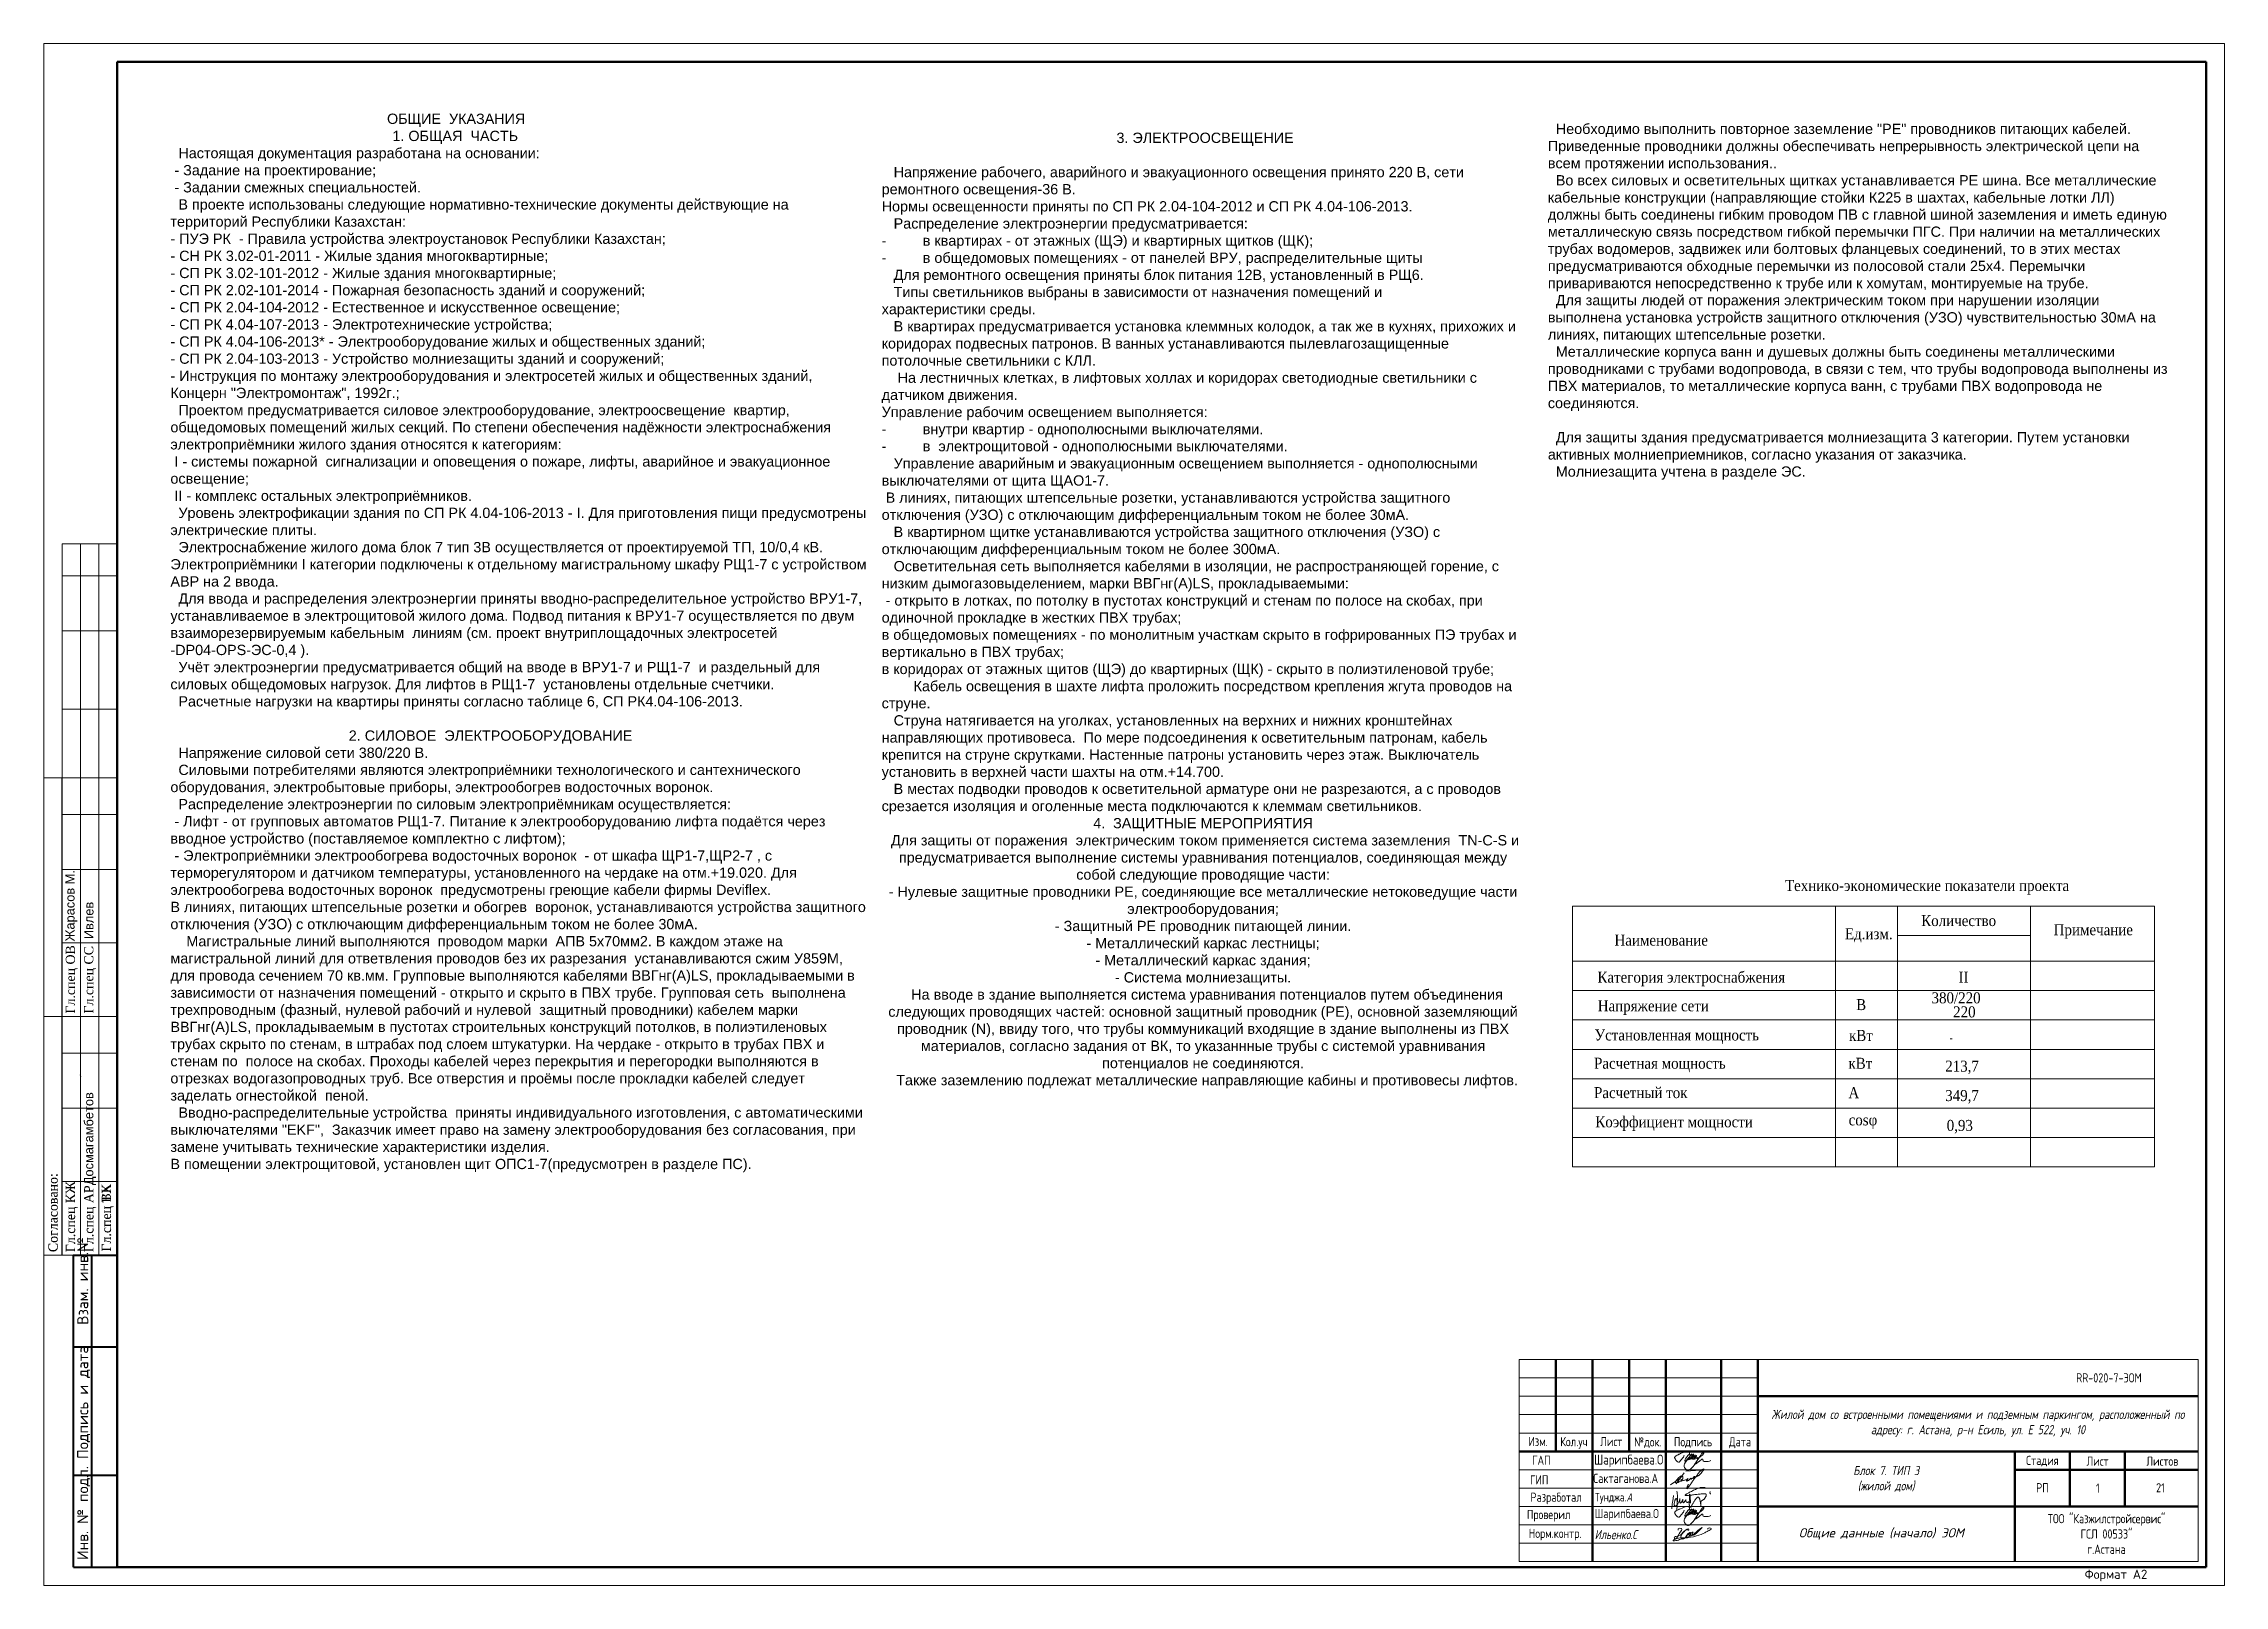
# Model space of a CAD drawing. Header units: millimetres. Extents: x 238368 to 12576735, y -3287118 to 3545602.
# Drawn here: x 5163212 to 5222617, y -2015119 to -1973119 of the extents above; entities that cross this region are included whole.
import ezdxf

# ---------------------------------------------------------------- set-up
doc = ezdxf.new("R2010")
doc.units = ezdxf.units.MM
doc.layers.get('0').update_dxf_attribs({"lineweight": 13})
for name, color, linetype, lineweight in [('___Подписи', 5, 'Continuous', 18), ('A-SHEET-n', 26, 'Continuous', 50), ('A-TABLE_2', 26, 'Continuous', 15), ('AR_Shtamp', 250, 'Continuous', 30), ('Frame', 7, 'Continuous', 30), ('Подпись', 162, 'Continuous', 15), ('Штамп', 7, 'Continuous', 50), ('Штамп77', 7, 'Continuous', 35), ('ЭЛ текст', 7, 'Continuous', 20)]:
    doc.layers.add(name, color=color, linetype=linetype, lineweight=lineweight)
doc.layers.add('A_SHTAMP', color=7, linetype='Continuous')
doc.layers.add('ТП', color=7, linetype='Continuous')
doc.layers.add('G-IMPT', color=1, linetype='Continuous', lineweight=25, true_color=0xff0000)
doc.styles.add('Arial', font='arial.ttf')
doc.styles.add('GOST', font='isocpeur.ttf')
doc.styles.add('Simplex 250', font='times.ttf', dxfattribs={"height": 250})
doc.styles.get("Standard").update_dxf_attribs({"font": 'isocpeur.ttf', "width": 0.8})
doc.styles.add('TNRC', font='times.ttf')
doc.styles.add('Стиль ВК', font='isocpeui.ttf', dxfattribs={"height": 250})

msp = doc.modelspace()

# ---------------------------------------------------------------- texts
at = {"lineweight": 15, "style": 'TNRC', "width": 0.9}
for s, p in [('Технико-экономические показатели проекта', (5210647, -1996203)), ('Количество', (5214359, -1997158)), ('Примечание', (5217967, -1997407)), ('Наименование', (5206002, -1997691)), ('Ед.изм.', (5212281, -1997517)), ('Категория электроснабжения', (5205539, -1998700)), ('380/220', (5214640, -1999263)), ('II', (5215377, -1998700)), ('Напряжение сети ', (5205547, -1999480)), ('В', (5212586, -1999448)), ('220', (5215228, -1999646)), ('Установленная мощность ', (5205460, -2000275)), ('кВт', (5212392, -2000287)), ('Расчетная мощность', (5205446, -2001044)), ('кВт', (5212376, -2001046)), ('213,7', (5215012, -2001124)), ('Расчетный ток', (5205446, -2001845)), ('А', (5212376, -2001847)), ('349,7', (5215012, -2001925)), ('Коэффициент мощности', (5205481, -2002640)), ('cosφ  ', (5212381, -2002587)), ('0,93', (5215053, -2002739))]:
    msp.add_text(s, height=300, dxfattribs=at).set_placement(p)
at = {"color": 0, "linetype": 'ByBlock', "style": 'Arial', "width": 0.75}
msp.add_text('-', height=250, dxfattribs=at).set_placement((5215130, -2000330))
at = {"linetype": 'Continuous', "style": 'GOST'}
msp.add_text('Инв. № подл. Подпись и дата   Взам. инв.№', height=300, rotation=90, dxfattribs=at).set_placement((5164427, -2014426))
at = {"lineweight": 15, "char_height": 280, "attachment_point": 1, "style": 'TNRC'}
for s, insert, width in [('\\pxi21.074;{\\fArial|b0|i0|c204|p34;ОБЩИЕ  УКАЗАНИЯ\\P\\pi21.212; \\fArial|b0|i0|c0|p34;1. \\fArial|b0|i0|c204|p34;ОБЩАЯ  ЧАСТЬ\\P\\pi0;  Настоящая документация разработана на основании\\fArial|b0|i0|c0|p34;:\\P - \\fArial|b0|i0|c204|p34;Задание на проектирование\\fArial|b0|i0|c0|p34;;\\P - \\fArial|b0|i0|c204|p34;Задании смежных специальностей\\fArial|b0|i0|c0|p34;.\\P  \\fArial|b0|i0|c204|p34;В проекте использованы следующие нормативно\\fArial|b0|i0|c0|p34;-\\fArial|b0|i0|c204|p34;технические документы действующие на территорий Республики Казахстан\\fArial|b0|i0|c0|p34;:\\P- \\fArial|b0|i0|c204|p34;ПУЭ РК  \\fArial|b0|i0|c0|p34;- \\fArial|b0|i0|c204|p34;Правила устройства электроустановок Республики Казахстан\\fArial|b0|i0|c0|p34;;\\P- \\fArial|b0|i0|c204|p34;СН РК \\fArial|b0|i0|c0|p34;3.02-01-2011 - \\fArial|b0|i0|c204|p34;Жилые здания многоквартирные\\fArial|b0|i0|c0|p34;;\\P- \\fArial|b0|i0|c204|p34;СП РК \\fArial|b0|i0|c0|p34;3.02-101-2012 - \\fArial|b0|i0|c204|p34;Жилые здания многоквартирные\\fArial|b0|i0|c0|p34;;\\P- \\fArial|b0|i0|c204|p34;СП РК \\fArial|b0|i0|c0|p34;2.02-101-2014 - \\fArial|b0|i0|c204|p34;Пожарная безопасность зданий и сооружений\\fArial|b0|i0|c0|p34;;\\P- \\fArial|b0|i0|c204|p34;СП РК \\fArial|b0|i0|c0|p34;2.04-104-2012 - \\fArial|b0|i0|c204|p34;Естественное и искусственное освещение\\fArial|b0|i0|c0|p34;;\\P- \\fArial|b0|i0|c204|p34;СП РК \\fArial|b0|i0|c0|p34;4.04-107-2013 - \\fArial|b0|i0|c204|p34;Электротехнические устройства\\fArial|b0|i0|c0|p34;;\\P- \\fArial|b0|i0|c204|p34;СП РК \\fArial|b0|i0|c0|p34;4.04-106-2013* - \\fArial|b0|i0|c204|p34;Электрооборудование жилых и общественных зданий\\fArial|b0|i0|c0|p34;;\\P- \\fArial|b0|i0|c204|p34;СП РК \\fArial|b0|i0|c0|p34;2.04-103-2013 - \\fArial|b0|i0|c204|p34;Устройство молниезащиты зданий и сооружений\\fArial|b0|i0|c0|p34;;\\P- \\fArial|b0|i0|c204|p34;Инструкция по монтажу электрооборудования и электросетей жилых и общественных зданий\\fArial|b0|i0|c0|p34;, \\fArial|b0|i0|c204|p34;Концерн \\fArial|b0|i0|c0|p34;"\\fArial|b0|i0|c204|p34;Электромонтаж\\fArial|b0|i0|c0|p34;", 1992\\fArial|b0|i0|c204|p34;г\\fArial|b0|i0|c0|p34;.;\\P  \\fArial|b0|i0|c204|p34;Проектом предусматривается силовое электрооборудование\\fArial|b0|i0|c0|p34;, \\fArial|b0|i0|c204|p34;электроосвещение  квартир\\fArial|b0|i0|c0|p34;, \\fArial|b0|i0|c204|p34;общедомовых помещений жилых секций\\fArial|b0|i0|c0|p34;. \\fArial|b0|i0|c204|p34;По степени обеспечения надёжности электроснабжения электроприёмники жилого здания относятся к категориям\\fArial|b0|i0|c0|p34;:\\P I - \\fArial|b0|i0|c204|p34;системы пожарной  сигнализации и оповещения о пожаре\\fArial|b0|i0|c0|p34;, \\fArial|b0|i0|c204|p34;лифты\\fArial|b0|i0|c0|p34;, \\fArial|b0|i0|c204|p34;аварийное и эвакуационное освещение\\fArial|b0|i0|c0|p34;;\\P II - \\fArial|b0|i0|c204|p34;комплекс остальных электроприёмников\\fArial|b0|i0|c0|p34;.\\fArial|b0|i0|c204|p34;\\P  Уровень электрофикации здания по СП РК 4.04-106-2013 - I. Для приготовления пищи предусмотрены электрические плиты.\\fArial|b0|i0|c0|p34;\\P  \\fArial|b0|i0|c204|p34;Электроснабжение жилого дома блок 7 тип 3В осуществляется от проектируемой ТП\\fArial|b0|i0|c0|p34;, 10/0,4 \\fArial|b0|i0|c204|p34;кВ\\fArial|b0|i0|c0|p34;.  \\fArial|b0|i0|c204|p34;Электроприёмники \\fArial|b0|i0|c0|p34;I \\fArial|b0|i0|c204|p34;категории подключены к отдельному магистральному шкафу РЩ1-7 с устройством АВР на \\fArial|b0|i0|c0|p34;2 \\fArial|b0|i0|c204|p34;ввода\\fArial|b0|i0|c0|p34;.\\P  \\fArial|b0|i0|c204|p34;Для ввода и распределения электроэнергии приняты вводно\\fArial|b0|i0|c0|p34;-\\fArial|b0|i0|c204|p34;распределительное устройство ВРУ1-7\\fArial|b0|i0|c0|p34;, \\fArial|b0|i0|c204|p34;устанавливаемое в электрощитовой жилого дома\\fArial|b0|i0|c0|p34;. \\fArial|b0|i0|c204|p34;Подвод питания к ВРУ1-7\\fArial|b0|i0|c0|p34; \\fArial|b0|i0|c204|p34;осуществляется по двум взаиморезервируемым кабельным  линиям\\fArial|b0|i0|c0|p34; (\\fArial|b0|i0|c204|p34;см\\fArial|b0|i0|c0|p34;. \\fArial|b0|i0|c204|p34;проект внутриплощадочных электросетей -DP04-OPS-ЭС-0,4 \\fArial|b0|i0|c0|p34;).\\L\\C2;\\P\\l\\C256;  \\fArial|b0|i0|c204|p34;Учёт электроэнергии предусматривается общий на вводе в ВРУ1-7 и РЩ1-7  и раздельный для силовых общедомовых нагрузок\\fArial|b0|i0|c0|p34;. \\fArial|b0|i0|c204|p34;Для лифтов в РЩ1-7\\fArial|b0|i0|c0|p34; \\fArial|b0|i0|c204|p34; установлены отдельные счетчики\\fArial|b0|i0|c0|p34;. \\P  \\fArial|b0|i0|c204|p34;Расчетные нагрузки на квартиры приняты согласно таблице \\fArial|b0|i0|c0|p34;6, \\fArial|b0|i0|c204|p34;СП РК\\fArial|b0|i0|c0|p34;4.04-106-2013. \\P\\P\\pi16.962; 2. \\fArial|b0|i0|c204|p34;СИЛОВОЕ  ЭЛЕКТРООБОРУДОВАНИЕ\\P\\pi0;  Напряжение силовой сети \\fArial|b0|i0|c0|p34;380/220 \\fArial|b0|i0|c204|p34;В\\fArial|b0|i0|c0|p34;.\\P  \\fArial|b0|i0|c204|p34;Силовыми потребителями являются электроприёмники технологического и сантехнического оборудования\\fArial|b0|i0|c0|p34;, \\fArial|b0|i0|c204|p34;электробытовые приборы\\fArial|b0|i0|c0|p34;, \\fArial|b0|i0|c204|p34;электрообогрев водосточных воронок\\fArial|b0|i0|c0|p34;.\\P  \\fArial|b0|i0|c204|p34;Распределение электроэнергии по силовым электроприёмникам осуществляется\\fArial|b0|i0|c0|p34;:\\P - \\fArial|b0|i0|c204|p34;Лифт \\fArial|b0|i0|c0|p34;- \\fArial|b0|i0|c204|p34;от групповых автоматов РЩ1-7\\fArial|b0|i0|c0|p34;. \\fArial|b0|i0|c204|p34;Питание к электрооборудованию лифта подаётся через вводное устройство \\fArial|b0|i0|c0|p34;(\\fArial|b0|i0|c204|p34;поставляемое комплектно с лифтом\\fArial|b0|i0|c0|p34;);\\P - \\fArial|b0|i0|c204|p34;Электроприёмники электрообогрева водосточных воронок  \\fArial|b0|i0|c0|p34;- \\fArial|b0|i0|c204|p34;от шкафа ЩР1-7,ЩР2-7 , с терморегулятором и датчиком температуры\\fArial|b0|i0|c0|p34;, \\fArial|b0|i0|c204|p34;установленного на чердаке на отм\\fArial|b0|i0|c0|p34;.+\\fArial|b0|i0|c204|p34;19\\fArial|b0|i0|c0|p34;.0\\fArial|b0|i0|c204|p34;2\\fArial|b0|i0|c0|p34;0. \\fArial|b0|i0|c204|p34;Для электрообогрева водосточных воронок  предусмотрены греющие кабели фирмы \\fArial|b0|i0|c0|p34;Deviflex.\\P\\fArial|b0|i0|c204|p34;В линиях\\fArial|b0|i0|c0|p34;, \\fArial|b0|i0|c204|p34;питающих штепсельные розетки и обогрев  воронок\\fArial|b0|i0|c0|p34;, \\fArial|b0|i0|c204|p34;устанавливаются устройства защитного отключения \\fArial|b0|i0|c0|p34;(\\fArial|b0|i0|c204|p34;УЗО\\fArial|b0|i0|c0|p34;) \\fArial|b0|i0|c204|p34;с отключающим дифференциальным током не более \\fArial|b0|i0|c0|p34;30\\fArial|b0|i0|c204|p34;мА\\fArial|b0|i0|c0|p34;. \\P    \\fArial|b0|i0|c204|p34;Магистральные линий выполняются  проводом марки  АПВ 5х70мм2. В каждом этаже на магистральной линий для ответвления проводов без их разрезания  устанавливаются сжим У859М, для провода сечением 70 кв.мм. Групповые выполняются кабелями ВВГнг\\fArial|b0|i0|c0|p34;(\\fArial|b0|i0|c204|p34;А\\fArial|b0|i0|c0|p34;)LS, \\fArial|b0|i0|c204|p34;прокладываемыми в зависимости от назначения помещений \\fArial|b0|i0|c0|p34;- \\fArial|b0|i0|c204|p34;открыто и скрыто в ПВХ трубе\\fArial|b0|i0|c0|p34;. \\fArial|b0|i0|c204|p34;Групповая сеть  выполнена трехпроводным \\fArial|b0|i0|c0|p34;(\\fArial|b0|i0|c204|p34;фазный\\fArial|b0|i0|c0|p34;, \\fArial|b0|i0|c204|p34;нулевой рабочий и нулевой  защитный проводники\\fArial|b0|i0|c0|p34;) \\fArial|b0|i0|c204|p34;кабелем марки ВВГнг\\fArial|b0|i0|c0|p34;(\\fArial|b0|i0|c204|p34;А\\fArial|b0|i0|c0|p34;)LS, \\fArial|b0|i0|c204|p34;прокладываемым в пустотах строительных конструкций потолков,\\fArial|b1|i0|c204|p34;\\C1; \\fArial|b0|i0|c204|p34;\\C256;в полиэтиленовых трубах скрыто по стенам\\fArial|b0|i0|c0|p34;, \\fArial|b0|i0|c204|p34;в штрабах под слоем штукатурки\\fArial|b0|i0|c0|p34;. \\fArial|b0|i0|c204|p34;На чердаке \\fArial|b0|i0|c0|p34;- \\fArial|b0|i0|c204|p34;открыто в трубах ПВХ и стенам по  полосе на скобах\\fArial|b0|i0|c0|p34;. \\fArial|b0|i0|c204|p34;Проходы кабелей через перекрытия и перегородки выполняются в отрезках водогазопроводных труб\\fArial|b0|i0|c0|p34;. \\fArial|b0|i0|c204|p34;Все отверстия и проёмы после прокладки кабелей следует заделать огнестойкой  пеной\\fArial|b0|i0|c0|p34;. \\P  \\fArial|b0|i0|c204|p34;Вводно\\fArial|b0|i0|c0|p34;-\\fArial|b0|i0|c204|p34;распределительные устройства  приняты индивидуального изготовления, с автоматическими выключателями \\fArial|b0|i0|c0|p34;"EKF", \\fArial|b0|i0|c204|p34; Заказчик имеет право на замену электрооборудования без согласования, при замене учитывать технические характеристики изделия\\fArial|b0|i0|c0|p34;.\\fArial|b0|i0|c204|p34; \\PВ помещении электрощитовой, установлен щит ОПС1-7(предусмотрен в разделе ПС).\\fArial|b0|i0|c0|p34;\\P\\fISOCPEUR|b0|i0|c204|p34;\\H1.2x;\\P \\P     \\P }', (5166666, -1975026), 18981.64), ('\\pxqc;{\\fArial|b0|i0|c0|p34; 3. \\fArial|b0|i0|c204|p34;ЭЛЕКТРООСВЕЩЕНИЕ \\P\\pq*;       \\P   Напряжение рабочего\\fArial|b0|i0|c0|p34;, \\fArial|b0|i0|c204|p34;аварийного и эвакуационного освещения принято \\fArial|b0|i0|c0|p34;220 \\fArial|b0|i0|c204|p34;В\\fArial|b0|i0|c0|p34;, \\fArial|b0|i0|c204|p34;сети ремонтного освещения\\fArial|b0|i0|c0|p34;-36 \\fArial|b0|i0|c204|p34;В\\fArial|b0|i0|c0|p34;.\\P\\fArial|b0|i0|c204|p34;Нормы освещенности приняты по СП РК \\fArial|b0|i0|c0|p34;2.04-104-2012 \\fArial|b0|i0|c204|p34;и СП РК \\fArial|b0|i0|c0|p34;4.04-106-2013.\\P   \\fArial|b0|i0|c204|p34;Распределение электроэнергии предусматривается\\fArial|b0|i0|c0|p34;:       \\P-^I\\fArial|b0|i0|c204|p34;в квартирах \\fArial|b0|i0|c0|p34;- \\fArial|b0|i0|c204|p34;от этажных \\fArial|b0|i0|c0|p34;(\\fArial|b0|i0|c204|p34;ЩЭ\\fArial|b0|i0|c0|p34;) \\fArial|b0|i0|c204|p34;и квартирных щитков \\fArial|b0|i0|c0|p34;(\\fArial|b0|i0|c204|p34;ЩК\\fArial|b0|i0|c0|p34;);        \\P-^I\\fArial|b0|i0|c204|p34;в общедомовых помещениях \\fArial|b0|i0|c0|p34;- \\fArial|b0|i0|c204|p34;от панелей ВРУ, распределительные щиты\\fArial|b0|i0|c0|p34;       \\P   \\fArial|b0|i0|c204|p34;Для ремонтного освещения приняты блок питания 12В, установленный в РЩ6\\fArial|b0|i0|c0|p34;.\\P   \\fArial|b0|i0|c204|p34;Типы светильников выбраны в зависимости от назначения помещений и \\Pхарактеристики среды\\fArial|b0|i0|c0|p34;. \\P   \\fArial|b0|i0|c204|p34;В квартирах предусматривается установка клеммных колодок\\fArial|b0|i0|c0|p34;, \\fArial|b0|i0|c204|p34;а так же в кухнях\\fArial|b0|i0|c0|p34;, \\fArial|b0|i0|c204|p34;прихожих и коридорах подвесных патронов\\fArial|b0|i0|c0|p34;. \\fArial|b0|i0|c204|p34;В ванных устанавливаются пылевлагозащищенные потолочные светильники с КЛЛ\\fArial|b0|i0|c0|p34;. \\P    \\fArial|b0|i0|c204|p34;На лестничных клетках\\fArial|b0|i0|c0|p34;, \\fArial|b0|i0|c204|p34;в лифтовых холлах и коридорах светодиодные светильники\\fArial|b0|i0|c0|p34; \\fArial|b0|i0|c204|p34;с датчиком движения\\fArial|b0|i0|c0|p34;. \\P\\fArial|b0|i0|c204|p34;Управление рабочим освещением выполняется\\fArial|b0|i0|c0|p34;:    \\P-^I\\fArial|b0|i0|c204|p34;внутри квартир \\fArial|b0|i0|c0|p34;- \\fArial|b0|i0|c204|p34;однополюсными выключателями\\fArial|b0|i0|c0|p34;.    \\P-^I\\fArial|b0|i0|c204|p34;в \\fArial|b0|i0|c0|p34; \\fArial|b0|i0|c204|p34;электрощитовой \\fArial|b0|i0|c0|p34;- \\fArial|b0|i0|c204|p34;однополюсными выключателями\\fArial|b0|i0|c0|p34;. \\P   \\fArial|b0|i0|c204|p34;Управление аварийным и эвакуационным освещением выполняется \\fArial|b0|i0|c0|p34;-\\fArial|b0|i0|c204|p34; однополюсными выключателями от щита ЩАО1-7\\fArial|b0|i0|c0|p34;.\\P \\fArial|b0|i0|c204|p34;В линиях\\fArial|b0|i0|c0|p34;, \\fArial|b0|i0|c204|p34;питающих штепсельные розетки\\fArial|b0|i0|c0|p34;, \\fArial|b0|i0|c204|p34;устанавливаются устройства защитного отключения \\fArial|b0|i0|c0|p34;(\\fArial|b0|i0|c204|p34;УЗО\\fArial|b0|i0|c0|p34;) \\fArial|b0|i0|c204|p34;с отключающим дифференциальным током не более \\fArial|b0|i0|c0|p34;30\\fArial|b0|i0|c204|p34;мА\\fArial|b0|i0|c0|p34;.        \\P   \\fArial|b0|i0|c204|p34;В квартирном щитке устанавливаются устройства защитного отключения \\fArial|b0|i0|c0|p34;(\\fArial|b0|i0|c204|p34;УЗО\\fArial|b0|i0|c0|p34;) \\fArial|b0|i0|c204|p34;с отключающим дифференциальным током не более \\fArial|b0|i0|c0|p34;300\\fArial|b0|i0|c204|p34;мА\\fArial|b0|i0|c0|p34;.\\P   \\fArial|b0|i0|c204|p34;Осветительная сеть выполняется кабелями в изоляции\\fArial|b0|i0|c0|p34;, \\fArial|b0|i0|c204|p34;не распространяющей горение\\fArial|b0|i0|c0|p34;, c \\fArial|b0|i0|c204|p34;низким дымогазовыделением\\fArial|b0|i0|c0|p34;, \\fArial|b0|i0|c204|p34;марки ВВГнг(А)LS\\fArial|b0|i0|c0|p34;, \\fArial|b0|i0|c204|p34;прокладываемыми\\fArial|b0|i0|c0|p34;:        \\P\\fArial|b0|i0|c204|p34; \\fArial|b0|i0|c0|p34;- \\fArial|b0|i0|c204|p34;открыто в лотках\\fArial|b0|i0|c0|p34;, \\fArial|b0|i0|c204|p34;по потолку в пустотах конструкций и стенам по полосе на скобах\\fArial|b0|i0|c0|p34;, \\fArial|b0|i0|c204|p34;при одиночной прокладке в жестких ПВХ трубах\\fArial|b0|i0|c0|p34;;       \\P\\fArial|b0|i0|c204|p34;в общедомовых помещениях \\fArial|b0|i0|c0|p34;- \\fArial|b0|i0|c204|p34;по монолитным участкам скрыто в гофрированных ПЭ трубах и вертикально в ПВХ трубах\\fArial|b0|i0|c0|p34;;        \\P\\fArial|b0|i0|c204|p34;в коридорах от этажных щитов \\fArial|b0|i0|c0|p34;(\\fArial|b0|i0|c204|p34;ЩЭ\\fArial|b0|i0|c0|p34;) \\fArial|b0|i0|c204|p34;до квартирных \\fArial|b0|i0|c0|p34;(\\fArial|b0|i0|c204|p34;ЩК\\fArial|b0|i0|c0|p34;) - \\fArial|b0|i0|c204|p34;скрыто в полиэтиленовой трубе\\fArial|b0|i0|c0|p34;;\\P       \\fArial|b0|i0|c204|p34; Кабель освещения в шахте лифта проложить посредством крепления жгута проводов на струне. \\P   Струна натягивается на уголках, установленных на верхних и нижних кронштейнах направляющих противовеса.  По мере подсоединения к осветительным патронам, кабель крепится на струне скрутками. Настенные патроны установить через этаж. Выключатель установить в верхней части шахты на отм.+14.700. \\P   В местах подводки проводов к осветительной арматуре они не разрезаются, а с проводов срезается изоляция и оголенные места подключаются к клеммам светильников.\\fTimes New Roman|b0|i0|c204|p18;\\H0.99996x;\\P\\pi16.406;\\fArial|b0|i0|c0|p34;\\H1.00004x;\\C0;4.^I} {\\fArial|b0|i0|c204|p34;\\C0;ЗАЩИТНЫЕ МЕРОПРИЯТИЯ\\P\\pi0;  Для защиты от поражения  электрическим током применяется система заземления  \\fArial|b0|i0|c0|p34;TN-C-S \\fArial|b0|i0|c204|p34;и  предусматривается выполнение системы уравнивания потенциалов\\fArial|b0|i0|c0|p34;, \\fArial|b0|i0|c204|p34;соединяющая между собой следующие проводящие части\\fArial|b0|i0|c0|p34;:\\P-^I\\fArial|b0|i0|c204|p34;Нулевые защитные проводники РЕ\\fArial|b0|i0|c0|p34;, \\fArial|b0|i0|c204|p34;соединяющие все металлические нетоковедущие части электрооборудования\\fArial|b0|i0|c0|p34;;\\P-^I\\fArial|b0|i0|c204|p34;Защитный \\fArial|b0|i0|c0|p34;PE \\fArial|b0|i0|c204|p34;проводник питающей линии\\fArial|b0|i0|c0|p34;. \\P-^I\\fArial|b0|i0|c204|p34;Металлический каркас лестницы;\\P-^IМеталлический каркас здания;\\P-^IСистема молниезащиты.\\P  На вводе в здание выполняется система уравнивания потенциалов путем объединения следующих проводящих частей: основной защитный проводник (РЕ), основной заземляющий проводник (N), ввиду того, что трубы коммуникаций входящие в здание выполнены из ПВХ материалов, согласно задания от ВК, то указаннные трубы с системой уравнивания потенциалов не соединяются.\\P  Также заземлению подлежат металлические направляющие кабины и противовесы лифтов.}\\P  ', (5186041, -1975544), 17508.52), ('\\P{\\fArial|b0|i0|c204|p34;  Необходимо выполнить повторное заземление "РЕ" проводников питающих кабелей. \\fArial|b0|i1|c204|p34;\\P\\fArial|b0|i0|c204|p34;Приведенные проводники должны обеспечивать непрерывность электрической цепи на всем протяжении использования.. \\P  Во всех силовых и осветительных щитках устанавливается РЕ шина. Все металлические кабельные конструкции (направляющие стойки К225 в шахтах, кабельные лотки ЛЛ) должны быть соединены гибким проводом ПВ с главной шиной заземления и иметь единую металлическую связь посредством гибкой перемычки ПГС. При наличии на металлических трубах водомеров, задвижек или болтовых фланцевых соединений, то в этих местах предусматриваются обходные перемычки из полосовой стали 25х4. Перемычки привариваются непосредственно к трубе или к хомутам, монтируемые на трубе.\\P  Для защиты людей от поражения электрическим током при нарушении изоляции выполнена установка устройств защитного отключения (УЗО) чувствительностью 30мА на линиях, питающих штепсельные розетки.\\P  \\C0;Металлические корпуса ванн и душевых должны быть соединены металлическими проводниками с трубами водопровода, в связи с тем, что трубы водопровода выполнены из ПВХ материалов, то металлические корпуса ванн, с трубами ПВХ водопровода не соединяются.\\P\\C256;\\P  Для защиты здания предусматривается молниезащита 3 категории.\\fArial|b0|i0|c238|p34; \\fArial|b0|i0|c204|p34;Путем установки активных молниеприемников, согласно указания от заказчика. \\P  Молниезащита учтена в разделе ЭС.}', (5204188, -1974834), 16884.88)]:
    msp.add_mtext(s, dxfattribs=dict(at, insert=insert, width=width))
at = {"layer": 'A-SHEET-n', "color": 0, "lineweight": 50, "style": 'GOST', "width": 0.8}
for s, height, p in [('Шарипбаева.О', 270.34, (5205445, -2011827)), ('Сактаганова.А', 250, (5205425, -2012328)), ('Шарипбаева.О', 250, (5205466, -2013286))]:
    msp.add_text(s, height=height, dxfattribs=at).set_placement(p)
at = {"layer": 'A-SHEET-n', "color": 0, "linetype": 'Continuous', "char_height": 250, "attachment_point": 5}
for s, insert, width in [('{\\fISOCPEUR|b0|i1|c204|p34;Жилой дом со встроенными помещениями и подземным паркингом, расположенный по адресу: г. Астана, р-н Есиль, ул. Е 522, уч. 10}', (5215905, -2010703), 12000), ('\\A1;Кол.уч', (5204898, -2011238), 6000), ('\\A1;Лист', (5205914, -2011201), 6000), ('\\A1;№док.', (5206913, -2011230), 6000), ('\\A1;Подпись', (5208141, -2011227), 6000), ('\\A1;Дата', (5209423, -2011232), 6000), ('\\A1;ГAП', (5204010, -2011708), 6000), ('{\\fISOCPEUR|b0|i1|c204|p34;Блок 7. ТИП 3\\P(жилой дом)}', (5213405, -2012218), 7000), ('\\A1;Стадия', (5217660, -2011735), 6000), ('\\A1;Лист', (5219162, -2011735), 6000), ('\\A1;Листов', (5220926, -2011735), 6000), ('\\A1;ГИП', (5203952, -2012245), 6000), ('\\A1;Разработал', (5204414, -2012750), 6000), ('\\A1;РП', (5217660, -2012459), 1380.27), ('\\A1;1', (5219169, -2012471), 1609.61), ('\\A1;21', (5220875, -2012459), 1609.61), ('\\A1;Проверил', (5204211, -2013222), 6000), ('ТОО "Казжилстройсервис"\\PГСЛ 00533"\\Pг.Астана', (5219405, -2013718), 6000), ('\\A1;Норм.контр.', (5204388, -2013736), 6000)]:
    msp.add_mtext(s, dxfattribs=dict(at, insert=insert, width=width))
at = {"layer": 'A-SHEET-n', "color": 0, "linetype": 'Continuous', "lineweight": 13, "insert": (5203923, -2011201), "char_height": 250, "width": 6000, "attachment_point": 5}
msp.add_mtext('\\A1;Изм.', dxfattribs=at)
at = {"layer": 'A-SHEET-n', "color": 0, "lineweight": 30, "insert": (5205471, -2012600), "char_height": 230, "attachment_point": 1}
msp.add_mtext_dynamic_manual_height_columns('Тунджа{\\fGOST Common|b0|i1|c0|p34;.\\fGOST Common|b0|i1|c162|p34;A }', width=1627.43, gutter_width=1, heights=[0], dxfattribs=at)
at = {"layer": 'A-SHEET-n', "color": 0, "linetype": 'Continuous', "lineweight": 30, "insert": (5206443, -2013735), "char_height": 250, "width": 1958.9, "attachment_point": 5, "style": 'GOST'}
msp.add_mtext('\\A1;\\pxql;{\\fGOST Common|b0|i1|c204|p34;\\W0.8;Ильенко\\fGOST Common|b0|i1|c0|p34;.\\fGOST Common|b0|i1|c204|p34;С}', dxfattribs=at)
at = {"layer": 'A_SHTAMP', "color": 0, "linetype": 'Continuous', "lineweight": 13, "insert": (5219472, -2009464), "char_height": 250, "width": 3167.44, "attachment_point": 5}
msp.add_mtext('RR-020-7-ЭОМ', dxfattribs=at)
at = {"layer": 'AR_Shtamp', "color": 0, "lineweight": 20, "ltscale": 50, "char_height": 250, "width": 2376.42, "attachment_point": 5, "rotation": 90, "style": 'Arial'}
for s, insert in [('Жарасов М.', (5163966, -1996604)), ('\\pxqc;Ивлев', (5164447, -1997006)), ('Досмагамбетов', (5164476, -2002951))]:
    msp.add_mtext(s, dxfattribs=dict(at, insert=insert))
at = {"layer": 'Штамп', "color": 7, "lineweight": 13, "insert": (5213272, -2013720, -317603), "char_height": 250, "width": 5631.8, "attachment_point": 5, "style": 'Стиль ВК'}
msp.add_mtext('Общие данные (начало) ЭОМ', dxfattribs=at)
at = {"layer": 'Штамп77', "lineweight": 18, "char_height": 250, "width": 2245.32, "attachment_point": 5, "rotation": 90, "style": 'Simplex 250'}
for s, insert in [('\\A1;\\pxa0.25,ql;Гл.спец ОВ', (5163977, -1998417)), ('\\A1;\\pxa0.25,ql;Гл.спец CC', (5164477, -1998417)), ('\\A1;\\pxa0.25,ql;Согласовано:', (5163468, -2004917)), ('\\A1;\\pxa0.25,ql;Согласовано:', (5163473, -2004917)), ('\\A1;\\pxa0.25,ql;Гл.спец КЖ', (5163977, -2004917)), ('\\A1;\\pxa0.25,ql;Гл.спец КЖ', (5163982, -2004917)), ('\\A1;\\pxa0.25,ql;Гл.спец АР', (5164477, -2004917)), ('\\A1;\\pxa0.25,ql;Гл.спец АР', (5164482, -2004917)), ('\\A1;\\pxa0.25,ql;Гл.спец ВК', (5164954, -2004901)), ('\\A1;\\pxa0.25,ql;Гл.спец ТХ', (5164960, -2004901))]:
    msp.add_mtext(s, dxfattribs=dict(at, insert=insert))
at = {"layer": 'ЭЛ текст', "color": 7, "lineweight": 30, "style": 'GOST'}
msp.add_text('Формат А2', height=250, dxfattribs=at).set_placement((5218810, -2014941))

# ---------------------------------------------------------------- blocks, each defined once
blk = doc.blocks.new('A$C057992fb')
at = {"layer": 'G-IMPT', "color": 154, "lineweight": 9, "true_color": 0x0052a5}
for points in [[(5386, 43584), (3608, 33561), (2272, 25866), (1315, 19990), (673, 15420), (284, 11648), (84, 8160), (11, 4448), (0, 0)], [(17362, 14978), (17173, 19223), (16965, 22658), (16739, 25381), (16498, 27490), (16244, 29084), (15978, 30260), (15703, 31118), (15420, 31756), (15131, 32256), (14837, 32641), (14539, 32919), (14237, 33097), (13931, 33183), (13622, 33184), (13311, 33106), (12999, 32959), (12684, 32745), (12366, 32456), (12041, 32077), (11708, 31596), (11363, 31000), (11003, 30275), (10627, 29410), (10231, 28389), (9816, 27209), (9393, 25895), (8974, 24482), (8575, 23003), (8208, 21493), (7888, 19985), (7627, 18513), (7440, 17112), (7336, 15810), (7314, 14612), (7366, 13519), (7486, 12530), (7668, 11644), (7907, 10863), (8195, 10186), (8527, 9612), (8897, 9142), (9305, 8777), (9753, 8517), (10240, 8363), (10768, 8316), (11338, 8376), (11950, 8545), (12606, 8823), (13305, 9213), (14050, 9729), (14839, 10384), (15673, 11194), (16551, 12174), (17476, 13340), (18445, 14705), (19460, 16285), (20516, 18084), (21583, 20068), (22630, 22190), (23622, 24405), (24525, 26666), (25307, 28928), (25934, 31145), (26372, 33272)], [(16097, 57545), (16948, 53558), (17543, 49068), (17914, 44213), (18097, 39127), (18124, 33948), (18030, 28810), (17850, 23850), (17617, 19204), (17362, 14978), (17107, 11163), (16867, 7717), (16661, 4602), (16505, 1777), (16418, -797), (16416, -3160), (16517, -5352)], [(26153, 32209), (25895, 30330), (25714, 28637), (25600, 27122), (25544, 25772), (25537, 24578), (25568, 23531), (25629, 22619), (25711, 21833), (25804, 21163), (25910, 20598), (26028, 20128), (26162, 19742), (26310, 19431), (26476, 19183), (26660, 18990), (26864, 18839), (27088, 18724), (27330, 18643), (27588, 18599), (27859, 18592), (28140, 18625), (28430, 18700), (28725, 18817), (29023, 18978), (29322, 19186), (29624, 19440), (29931, 19742), (30246, 20092), (30569, 20492), (30905, 20941), (31255, 21441), (31622, 21993), (32005, 22595), (32402, 23242), (32805, 23925), (33210, 24639), (33609, 25374), (33997, 26123), (34368, 26879), (34716, 27634), (35036, 28377), (35324, 29089), (35578, 29746), (35794, 30324), (35970, 30800), (36103, 31151), (36191, 31353), (36231, 31383), (36222, 31226), (36172, 30900), (36091, 30432), (35989, 29847), (35876, 29172), (35763, 28434), (35659, 27659), (35574, 26873), (35517, 26098), (35489, 25346), (35489, 24620), (35518, 23928), (35575, 23275), (35659, 22667), (35771, 22110), (35909, 21610), (36073, 21171), (36260, 20793), (36466, 20473), (36685, 20208), (36915, 19997), (37150, 19837), (37388, 19726), (37624, 19661), (37855, 19641), (38084, 19664), (38314, 19732), (38550, 19844), (38795, 19999), (39053, 20199), (39328, 20442), (39624, 20729), (39949, 21072), (40327, 21531), (40786, 22178), (41354, 23085), (42061, 24323), (42933, 25966), (44000, 28085), (45289, 30752)], [(45289, 30752), (45193, 29549), (45189, 28434), (45266, 27408), (45412, 26467), (45615, 25610), (45863, 24833), (46144, 24136), (46448, 23516), (46762, 22970), (47088, 22494), (47426, 22085), (47777, 21738), (48141, 21448), (48522, 21211), (48918, 21024), (49332, 20881), (49764, 20778), (50210, 20715), (50666, 20689), (51127, 20699), (51588, 20744), (52046, 20822), (52495, 20932), (52931, 21072), (53351, 21240), (53755, 21429), (54145, 21630), (54523, 21834), (54890, 22034), (55249, 22220), (55601, 22384), (55948, 22518), (56292, 22615), (56630, 22672), (56964, 22689), (57292, 22666), (57613, 22603), (57927, 22497), (58232, 22351), (58527, 22162), (58812, 21931), (59086, 21665), (59345, 21371), (59590, 21055), (59817, 20726), (60025, 20390), (60214, 20054), (60380, 19726), (60522, 19413), (60643, 19121), (60745, 18858), (60828, 18631), (60897, 18446), (60951, 18310), (60994, 18229), (61028, 18212), (61053, 18265), (61072, 18394), (61082, 18607), (61085, 18910), (61080, 19312), (61067, 19818), (61046, 20436), (61017, 21173), (60979, 22037), (60930, 23046), (60867, 24217), (60787, 25567), (60689, 27116), (60568, 28881), (60423, 30881), (60251, 33133), (60050, 35627), (59827, 38246), (59589, 40840), (59343, 43265), (59096, 45372), (58857, 47015), (58632, 48047), (58429, 48321), (58253, 47740), (58102, 46404), (57969, 44464), (57850, 42072), (57740, 39378), (57633, 36532), (57525, 33685), (57409, 30988), (57284, 28562), (57153, 26405), (57023, 24487), (56899, 22776), (56789, 21242), (56697, 19853), (56632, 18578), (56598, 17386), (56601, 16252), (56642, 15168), (56719, 14133), (56833, 13145), (56981, 12204), (57164, 11307), (57381, 10452), (57631, 9640), (57912, 8868), (58221, 8143), (58550, 7470), (58897, 6856), (59254, 6308), (59616, 5832), (59979, 5434), (60336, 5120), (60685, 4899), (61035, 4788), (61395, 4804), (61776, 4965), (62189, 5291), (62644, 5799), (63153, 6508), (63724, 7435), (64368, 8590), (65082, 9949), (65861, 11478), (66703, 13144), (67602, 14912), (68556, 16750), (69559, 18623), (70608, 20499), (71698, 22347), (72815, 24148), (73946, 25887), (75077, 27549), (76194, 29118), (77283, 30579), (78331, 31916), (79323, 33114), (80250, 34161), (81114, 35062), (81923, 35826), (82684, 36461), (83405, 36975), (84092, 37377), (84754, 37677), (85396, 37881), (86026, 37995), (86642, 38007), (87244, 37903), (87828, 37665), (88394, 37279), (88940, 36729), (89464, 36000), (89965, 35077), (90441, 33950), (90895, 32642), (91328, 31182), (91744, 29598), (92145, 27920), (92534, 26177), (92913, 24397), (93285, 22610), (93651, 20844), (94005, 19119), (94339, 17458), (94647, 15880), (94921, 14407), (95154, 13058), (95337, 11856), (95465, 10819), (95531, 9968), (95543, 9316), (95509, 8874), (95439, 8654), (95340, 8667), (95223, 8926), (95096, 9442), (94969, 10227), (94849, 11280), (94744, 12550), (94660, 13977), (94604, 15497), (94582, 17049), (94602, 18569), (94670, 19997), (94792, 21269), (94974, 22338), (95219, 23220), (95526, 23945), (95898, 24541), (96335, 25040), (96838, 25471), (97409, 25864), (98048, 26249), (98754, 26652), (99520, 27086), (100336, 27556), (101191, 28070), (102075, 28637), (102979, 29263), (103892, 29957), (104805, 30725), (105708, 31571), (106590, 32485), (107443, 33451), (108256, 34457), (109020, 35487), (109726, 36526), (110363, 37561), (110923, 38576), (111398, 39560), (111792, 40508), (112111, 41417), (112362, 42284), (112549, 43107), (112680, 43884), (112761, 44611), (112798, 45287), (112795, 45909), (112743, 46476), (112635, 46989), (112459, 47448), (112207, 47852), (111867, 48203), (111432, 48499), (110891, 48742), (110229, 48931), (109415, 49064), (108413, 49143), (107185, 49165), (105696, 49131), (103909, 49038), (101787, 48887), (99295, 48678), (96414, 48410), (93204, 48092), (89742, 47736), (86105, 47351), (82372, 46947), (78619, 46537), (74925, 46129), (71367, 45734), (68011, 45361), (64873, 45013), (61956, 44689), (59265, 44390), (56804, 44117), (54576, 43870), (52586, 43649), (50837, 43455), (49330, 43288), (48048, 43152), (46968, 43048), (46071, 42979), (45334, 42949), (44737, 42959), (44258, 43013), (43877, 43113), (43578, 43262), (43368, 43463), (43263, 43719), (43275, 44033), (43420, 44408), (43710, 44848), (44161, 45355), (44785, 45932), (45597, 46584), (46612, 47318), (47846, 48142), (49313, 49064), (51028, 50092), (53008, 51235), (55267, 52500), (57821, 53896), (60672, 55423), (63771, 57048), (67055, 58728), (70464, 60422), (73935, 62088), (77407, 63685), (80817, 65170), (84104, 66503), (87226, 67646), (90228, 68586), (93175, 69313), (96130, 69819), (99160, 70093), (102328, 70127), (105700, 69912), (109340, 69439)], [(125385, 56635), (125208, 54967), (125101, 53665), (125085, 52622), (125179, 51732), (125403, 50888), (125775, 49986), (126316, 48919), (127045, 47580)]]:
    blk.add_lwpolyline(points, dxfattribs=at)

# ---------------------------------------------------------------- linework, layer by layer
for p, q in [((5163217, -1973119), (5163217, -2015119)), ((5222617, -1973119), (5163217, -1973119)), ((5222617, -2015119), (5222617, -1973119)), ((5163217, -2015119), (5222617, -2015119))]:
    msp.add_line(p, q)
at = {"color": 0, "linetype": 'ByBlock'}
for p, q in [((5212020, -1996613), (5212020, -1998112)), ((5213708, -1996613), (5213708, -1998112)), ((5217333, -1996612), (5217333, -2003717)), ((5213708, -1997416), (5216256, -1997416)), ((5213708, -1997416), (5217333, -1997416)), ((5217333, -1997433), (5217333, -1998129)), ((5204863, -1998112), (5218208, -1998112)), ((5204863, -1998112), (5220709, -1998112)), ((5212020, -1998112), (5212020, -2003717)), ((5213708, -1998112), (5213708, -2003717)), ((5217333, -1998129), (5217333, -2003717)), ((5217333, -1998129), (5217333, -2003717)), ((5204863, -1998914), (5220709, -1998914)), ((5204863, -1999716), (5220709, -1999716)), ((5204863, -2000517), (5220709, -2000517)), ((5204863, -2001318), (5220709, -2001318)), ((5204863, -2002119), (5220709, -2002119)), ((5204863, -2002918), (5220709, -2002918)), ((5204863, -2003717), (5220709, -2003717))]:
    msp.add_line(p, q, dxfattribs=at)
at = {"lineweight": 30}
msp.add_line((5164022, -2014619), (5165222, -2014619), dxfattribs=at)
at = {"color": 0, "linetype": 'ByBlock'}
msp.add_lwpolyline([(5220709, -2003717), (5220709, -1996612), (5204863, -1996612), (5204863, -2003717)], close=True, dxfattribs=at)
at = {"color": 0}
msp.add_lwpolyline([(5221905, -2008968), (5203405, -2008968), (5203405, -2014468), (5221905, -2014468)], close=True, dxfattribs=at)
at = {"layer": '___Подписи'}
msp.add_line((5164227, -2001267), (5164204, -2001215), dxfattribs=at)
msp.add_line((5164227, -2001267), (5164204, -2001215), dxfattribs=at)
msp.add_line((5164227, -2001267), (5164204, -2001215), dxfattribs=at)
msp.add_line((5164227, -2001267), (5164204, -2001215), dxfattribs=at)
msp.add_line((5164227, -2001267), (5164204, -2001215), dxfattribs=at)
msp.add_line((5164227, -2001267), (5164204, -2001215), dxfattribs=at)
msp.add_line((5164227, -2001267), (5164204, -2001215), dxfattribs=at)
msp.add_line((5164227, -2001267), (5164204, -2001215), dxfattribs=at)
at = {"layer": 'A-SHEET-n', "color": 0}
for p, q in [((5204405, -2011483), (5204405, -2008968)), ((5205405, -2014468), (5205405, -2008968)), ((5206405, -2011468), (5206405, -2008968)), ((5207405, -2014468), (5207405, -2008968)), ((5208905, -2014468), (5208905, -2008968)), ((5209905, -2014468), (5209905, -2008968)), ((5209905, -2009968), (5221905, -2009968)), ((5203405, -2011468), (5209905, -2011468)), ((5209905, -2011468), (5221905, -2011468)), ((5216905, -2011468), (5216905, -2014468)), ((5209905, -2012968), (5221905, -2012968))]:
    msp.add_line(p, q, dxfattribs=at)
at = {"layer": 'A-SHEET-n', "color": 0, "linetype": 'Continuous'}
for p, q in [((5216905, -2011968), (5221905, -2011968)), ((5218405, -2011468), (5218405, -2012968)), ((5219905, -2011468), (5219905, -2012968))]:
    msp.add_line(p, q, dxfattribs=at)
at = {"layer": 'A-SHEET-n', "linetype": 'Continuous', "lineweight": 13}
msp.add_line((5216905, -2012968), (5221905, -2012968), dxfattribs=at)
at = {"layer": 'A-TABLE_2', "color": 0}
for p, q in [((5203405, -2009468), (5209905, -2009468)), ((5203405, -2009968), (5209905, -2009968)), ((5203405, -2010468), (5209905, -2010468)), ((5203405, -2010968), (5209905, -2010968)), ((5203405, -2011968), (5209905, -2011968)), ((5203405, -2012468), (5209905, -2012468)), ((5203405, -2012968), (5209905, -2012968)), ((5203405, -2013468), (5209905, -2013468)), ((5203405, -2013968), (5209905, -2013968))]:
    msp.add_line(p, q, dxfattribs=at)
at = {"layer": 'Frame', "lineweight": 50}
for p, q in [((5165217, -1973619), (5165217, -2014619)), ((5222117, -1973619), (5165217, -1973619)), ((5222117, -2014619), (5222117, -1973619)), ((5165217, -2014619), (5222117, -2014619))]:
    msp.add_line(p, q, dxfattribs=at)
at = {"layer": 'Подпись', "color": 0, "lineweight": 13}
for p, q in [((5207897, -2012050), (5207687, -2012349)), ((5207950, -2012007), (5208339, -2011980)), ((5207527, -2012383), (5207784, -2012211))]:
    msp.add_line(p, q, dxfattribs=at)
for points in [[(5207758, -2011548), (5207758, -2011548), (5207791, -2011530), (5208037, -2011441), (5208046, -2011497)], [(5207642, -2011638), (5207642, -2011638), (5207642, -2011597), (5207727, -2011564), (5207758, -2011548)], [(5207717, -2011749), (5207717, -2011749), (5207706, -2011744), (5207642, -2011664), (5207642, -2011638)], [(5207810, -2011710), (5207810, -2011710), (5207784, -2011745), (5207764, -2011771), (5207717, -2011749)], [(5207865, -2011643), (5207865, -2011643), (5207845, -2011669), (5207831, -2011682), (5207810, -2011710)], [(5207904, -2011572), (5207887, -2011607), (5207891, -2011610), (5207865, -2011643)], [(5207983, -2011604), (5207983, -2011604), (5207975, -2011616), (5207892, -2011741), (5207931, -2011736)], [(5207947, -2011953), (5207947, -2011953), (5207873, -2011890), (5207915, -2011782), (5207971, -2011717)], [(5207931, -2011736), (5207931, -2011736), (5207941, -2011735), (5208084, -2011580), (5208093, -2011567)], [(5208056, -2011966), (5208056, -2011966), (5208011, -2011994), (5207993, -2011992), (5207947, -2011953)], [(5207971, -2011717), (5207971, -2011717), (5208011, -2011671), (5208060, -2011638), (5208120, -2011626)], [(5208046, -2011497), (5208046, -2011497), (5208055, -2011549), (5208012, -2011565), (5207983, -2011604)], [(5208003, -2011666), (5208003, -2011666), (5207984, -2011684), (5208012, -2011723), (5208077, -2011651)], [(5208108, -2011538), (5208108, -2011538), (5208082, -2011538), (5208030, -2011640), (5208003, -2011666)], [(5208212, -2011785), (5208212, -2011785), (5208194, -2011818), (5208082, -2011950), (5208056, -2011966)], [(5208080, -2011651), (5208080, -2011651), (5208062, -2011670), (5208077, -2011698), (5208126, -2011645)], [(5208077, -2011651), (5208077, -2011651), (5208088, -2011639), (5208179, -2011551), (5208162, -2011540)], [(5208162, -2011540), (5208162, -2011540), (5208154, -2011536), (5208094, -2011637), (5208080, -2011651)], [(5208190, -2011583), (5208190, -2011583), (5208185, -2011583), (5208092, -2011693), (5208155, -2011679)], [(5208093, -2011567), (5208093, -2011567), (5208099, -2011558), (5208115, -2011554), (5208108, -2011538)], [(5208120, -2011626), (5208120, -2011626), (5208143, -2011621), (5208173, -2011621), (5208200, -2011624)], [(5208126, -2011645), (5208126, -2011645), (5208127, -2011644), (5208216, -2011580), (5208190, -2011583)], [(5208216, -2011571), (5208216, -2011571), (5208203, -2011572), (5208139, -2011619), (5208139, -2011653)], [(5208139, -2011653), (5208139, -2011653), (5208139, -2011707), (5208163, -2011667), (5208209, -2011635)], [(5208155, -2011679), (5208155, -2011679), (5208195, -2011670), (5208269, -2011568), (5208216, -2011571)], [(5208178, -2011649), (5208178, -2011649), (5208171, -2011701), (5208195, -2011684), (5208236, -2011665)], [(5208247, -2011729), (5208247, -2011729), (5208238, -2011792), (5208176, -2011843), (5208303, -2011748)], [(5208209, -2011635), (5208209, -2011635), (5208238, -2011614), (5208185, -2011587), (5208178, -2011649)], [(5208200, -2011624), (5208200, -2011624), (5208231, -2011627), (5208261, -2011636), (5208261, -2011674)], [(5208301, -2011649), (5208301, -2011649), (5208300, -2011649), (5208212, -2011784), (5208212, -2011785)], [(5208236, -2011665), (5208236, -2011665), (5208252, -2011658), (5208276, -2011644), (5208318, -2011630)], [(5208261, -2011674), (5208261, -2011674), (5208261, -2011712), (5208248, -2011719), (5208247, -2011729)], [(5208441, -2011483), (5208441, -2011483), (5208385, -2011483), (5208346, -2011601), (5208301, -2011649)], [(5208303, -2011748), (5208303, -2011748), (5208320, -2011736), (5208410, -2011653), (5208410, -2011691)], [(5208318, -2011630), (5208318, -2011630), (5208339, -2011623), (5208358, -2011596), (5208376, -2011588)], [(5208376, -2011588), (5208406, -2011564), (5208441, -2011523), (5208441, -2011483)], [(5208410, -2011691), (5208410, -2011691), (5208410, -2011744), (5208441, -2011742), (5208520, -2011742)], [(5208520, -2011742), (5208520, -2011742), (5208550, -2011742), (5208605, -2011734), (5208631, -2011718)], [(5207642, -2013138), (5207642, -2013138), (5207642, -2013097), (5207727, -2013064), (5207758, -2013048)], [(5207717, -2013249), (5207717, -2013249), (5207706, -2013244), (5207642, -2013164), (5207642, -2013138)], [(5207810, -2013210), (5207810, -2013210), (5207784, -2013245), (5207764, -2013271), (5207717, -2013249)], [(5207758, -2013048), (5207758, -2013048), (5207791, -2013030), (5208037, -2012941), (5208046, -2012997)], [(5207865, -2013143), (5207865, -2013143), (5207845, -2013169), (5207831, -2013182), (5207810, -2013210)], [(5207904, -2013072), (5207887, -2013107), (5207891, -2013110), (5207865, -2013143)], [(5207983, -2013104), (5207983, -2013104), (5207975, -2013116), (5207892, -2013241), (5207931, -2013236)], [(5207947, -2013453), (5207947, -2013453), (5207873, -2013390), (5207915, -2013282), (5207971, -2013217)], [(5207931, -2013236), (5207931, -2013236), (5207941, -2013235), (5208084, -2013080), (5208093, -2013067)], [(5207971, -2013217), (5207971, -2013217), (5208011, -2013171), (5208060, -2013138), (5208120, -2013126)], [(5208046, -2012997), (5208046, -2012997), (5208055, -2013049), (5208012, -2013065), (5207983, -2013104)], [(5208003, -2013166), (5208003, -2013166), (5207984, -2013184), (5208012, -2013223), (5208077, -2013151)], [(5208108, -2013038), (5208108, -2013038), (5208082, -2013038), (5208030, -2013140), (5208003, -2013166)], [(5208080, -2013151), (5208080, -2013151), (5208062, -2013170), (5208077, -2013198), (5208126, -2013145)], [(5208077, -2013151), (5208077, -2013151), (5208088, -2013139), (5208179, -2013051), (5208162, -2013040)], [(5208162, -2013040), (5208162, -2013040), (5208154, -2013036), (5208094, -2013137), (5208080, -2013151)], [(5208190, -2013083), (5208190, -2013083), (5208185, -2013083), (5208092, -2013193), (5208155, -2013179)], [(5208093, -2013067), (5208093, -2013067), (5208099, -2013058), (5208115, -2013054), (5208108, -2013038)], [(5208120, -2013126), (5208120, -2013126), (5208143, -2013121), (5208173, -2013121), (5208200, -2013124)], [(5208126, -2013145), (5208126, -2013145), (5208127, -2013144), (5208216, -2013080), (5208190, -2013083)], [(5208216, -2013071), (5208216, -2013071), (5208203, -2013072), (5208139, -2013119), (5208139, -2013153)], [(5208139, -2013153), (5208139, -2013153), (5208139, -2013207), (5208163, -2013167), (5208209, -2013135)], [(5208155, -2013179), (5208155, -2013179), (5208195, -2013170), (5208269, -2013068), (5208216, -2013071)], [(5208178, -2013149), (5208178, -2013149), (5208171, -2013201), (5208195, -2013184), (5208236, -2013165)], [(5208247, -2013229), (5208247, -2013229), (5208238, -2013292), (5208176, -2013343), (5208303, -2013248)], [(5208209, -2013135), (5208209, -2013135), (5208238, -2013114), (5208185, -2013087), (5208178, -2013149)], [(5208200, -2013124), (5208200, -2013124), (5208231, -2013127), (5208261, -2013136), (5208261, -2013174)], [(5208301, -2013149), (5208301, -2013149), (5208300, -2013149), (5208212, -2013284), (5208212, -2013285)], [(5208236, -2013165), (5208236, -2013165), (5208252, -2013158), (5208276, -2013144), (5208318, -2013130)], [(5208261, -2013174), (5208261, -2013174), (5208261, -2013212), (5208248, -2013219), (5208247, -2013229)], [(5208441, -2012983), (5208441, -2012983), (5208385, -2012983), (5208346, -2013101), (5208301, -2013149)], [(5208303, -2013248), (5208303, -2013248), (5208320, -2013236), (5208410, -2013153), (5208410, -2013191)], [(5208318, -2013130), (5208318, -2013130), (5208339, -2013123), (5208358, -2013096), (5208376, -2013088)], [(5208376, -2013088), (5208406, -2013064), (5208441, -2013023), (5208441, -2012983)], [(5208410, -2013191), (5208410, -2013191), (5208410, -2013244), (5208441, -2013242), (5208520, -2013242)], [(5208520, -2013242), (5208520, -2013242), (5208550, -2013242), (5208605, -2013234), (5208631, -2013218)], [(5208056, -2013466), (5208056, -2013466), (5208011, -2013494), (5207993, -2013492), (5207947, -2013453)], [(5208212, -2013285), (5208212, -2013285), (5208194, -2013318), (5208082, -2013450), (5208056, -2013466)]]:
    msp.add_open_spline(points, degree=3, dxfattribs=at)
for points, knots in [([(5207827, -2012233), (5207824, -2012238), (5207799, -2012271), (5207830, -2012257), (5207858, -2012229), (5207866, -2012213), (5207869, -2012193), (5207866, -2012171), (5207856, -2012152), (5207841, -2012139), (5207822, -2012135), (5207796, -2012147), (5207772, -2012167), (5207749, -2012187), (5207729, -2012209), (5207711, -2012228), (5207697, -2012246), (5207687, -2012260), (5207677, -2012275), (5207667, -2012296), (5207661, -2012318), (5207685, -2012329), (5207714, -2012325), (5207745, -2012309), (5207782, -2012291), (5207825, -2012276), (5207865, -2012264), (5207904, -2012255), (5207934, -2012248), (5207961, -2012237), (5207994, -2012217), (5208019, -2012202), (5207991, -2012228), (5207959, -2012270), (5207965, -2012280), (5207996, -2012268), (5208015, -2012261), (5208034, -2012251), (5208048, -2012237), (5208057, -2012219), (5208074, -2012208), (5208114, -2012207), (5208076, -2012192), (5208080, -2012228), (5208099, -2012218), (5208119, -2012205), (5208137, -2012197), (5208152, -2012190), (5208168, -2012178), (5208205, -2012152), (5208185, -2012144), (5208159, -2012171), (5208152, -2012192), (5208169, -2012190), (5208196, -2012175), (5208216, -2012165), (5208235, -2012157), (5208257, -2012147), (5208279, -2012136), (5208300, -2012123), (5208319, -2012108), (5208336, -2012091), (5208350, -2012074), (5208363, -2012059), (5208375, -2012043), (5208389, -2012028), (5208404, -2012011), (5208418, -2011992), (5208429, -2011972), (5208440, -2011946), (5208427, -2011943), (5208381, -2011972), (5208352, -2011993), (5208326, -2012019), (5208305, -2012045), (5208289, -2012067), (5208261, -2012105), (5208218, -2012160), (5208168, -2012226), (5208131, -2012281), (5208108, -2012316), (5208089, -2012345), (5208069, -2012374), (5208049, -2012402), (5208032, -2012426), (5208018, -2012444), (5208004, -2012461), (5207989, -2012478), (5207972, -2012495), (5207975, -2012470), (5207985, -2012437), (5207994, -2012413), (5208004, -2012391), (5208012, -2012373), (5208016, -2012363)], [0, 0, 0, 0, 0.00060755, 0.00247273, 0.00315236, 0.00383199, 0.00449622, 0.00516044, 0.00586758, 0.00639794, 0.00702849, 0.00793602, 0.00902725, 0.00966472, 0.01093966, 0.01204751, 0.01260144, 0.01315537, 0.01360808, 0.01406079, 0.01496622, 0.0157244, 0.01659251, 0.01750874, 0.01927518, 0.02058351, 0.02197982, 0.02337612, 0.0244073, 0.02543847, 0.02620867, 0.02697888, 0.02843492, 0.02901787, 0.03009652, 0.03055027, 0.03141584, 0.03199288, 0.03273637, 0.03356858, 0.03406091, 0.03453927, 0.03569146, 0.03623139, 0.03687441, 0.03740068, 0.03795656, 0.0388348, 0.03945149, 0.04006819, 0.04155671, 0.04199123, 0.04256485, 0.0434437, 0.04406192, 0.04468015, 0.0455023, 0.04632445, 0.04712656, 0.04792867, 0.04873079, 0.0495329, 0.05018967, 0.05084645, 0.05150323, 0.05216, 0.05304957, 0.05393914, 0.05438392, 0.0548287, 0.05606482, 0.05675794, 0.05840456, 0.05970462, 0.06100469, 0.06165472, 0.06230475, 0.06550751, 0.06871026, 0.07037213, 0.072034, 0.07286494, 0.07369587, 0.07535774, 0.07625447, 0.07715121, 0.07759957, 0.07804794, 0.07872049, 0.07973911, 0.08053355, 0.08106318, 0.08212244, 0.08318169, 0.08318169, 0.08318169, 0.08318169]), ([(5207740, -2013618), (5207737, -2013604), (5207727, -2013557), (5207906, -2013562), (5207734, -2013709), (5207687, -2013903), (5207590, -2013785), (5207824, -2013789), (5207835, -2013668), (5208037, -2013547), (5208031, -2013627), (5207982, -2013586), (5207920, -2013631), (5207859, -2013694), (5207806, -2013772), (5207816, -2013900), (5207959, -2013821), (5208048, -2013656), (5207976, -2013743), (5207961, -2013768), (5207934, -2013835), (5207935, -2013774), (5208005, -2013750), (5208035, -2013705), (5208064, -2013663), (5208098, -2013725), (5208057, -2013747), (5208025, -2013805), (5208064, -2013715), (5208078, -2013693), (5208147, -2013656), (5208135, -2013700), (5208128, -2013722), (5208101, -2013769), (5208167, -2013754), (5208192, -2013727), (5208246, -2013694), (5208288, -2013634), (5208449, -2013497), (5208269, -2013623), (5208194, -2013697), (5208049, -2013797), (5207862, -2013837), (5207736, -2013892), (5207546, -2013918), (5207752, -2013813), (5207934, -2013840), (5208213, -2013786), (5208436, -2013705), (5208540, -2013639), (5208695, -2013567), (5208548, -2013542), (5208542, -2013581), (5208540, -2013590)], [0, 0, 0, 0, 0.356616, 1.272558, 2.865807, 4.634394, 4.986691, 6.409221, 8.252639, 9.710469, 9.818151, 10.27956, 10.749416, 11.964584, 12.986681, 13.504455, 15.222795, 16.1628, 16.79385, 17.272401, 17.706783, 17.7859, 18.807471, 19.425643, 19.649559, 19.990004, 20.751177, 20.937822, 21.514628, 22.132842, 22.608707, 22.709584, 23.323215, 23.47388, 24.059158, 24.304273, 24.717302, 25.808766, 27.030189, 28.417996, 29.437299, 30.808377, 33.450094, 34.77735, 35.868975, 36.799427, 39.193349, 42.486695, 44.905411, 45.880086, 46.93717, 47.809076, 48.05934, 48.05934, 48.05934, 48.05934])]:
    msp.add_open_spline(points, degree=3, knots=knots, dxfattribs=at)
at = {"layer": 'ТП', "lineweight": 40}
for p, q in [((5164017, -2006119), (5165217, -2006119)), ((5164022, -2006119), (5165222, -2006119)), ((5164022, -2014619), (5164022, -2006119)), ((5164522, -2014619), (5164522, -2006119)), ((5164022, -2008619), (5165222, -2008619)), ((5164022, -2012119), (5165222, -2012119)), ((5164022, -2014619), (5165222, -2014619))]:
    msp.add_line(p, q, dxfattribs=at)
at = {"layer": 'Штамп77', "lineweight": 18}
for p, q in [((5163717, -1986746), (5163717, -1993246)), ((5163717, -1986746), (5165217, -1986746)), ((5164217, -1986746), (5164217, -1999619)), ((5164717, -1986746), (5164717, -1993246)), ((5163717, -1987619), (5165217, -1987619)), ((5163717, -1989119), (5165217, -1989119)), ((5163717, -1991246), (5165217, -1991246)), ((5163212, -1993119), (5165212, -1993119)), ((5163217, -1993119), (5165217, -1993119)), ((5163712, -1993119), (5163712, -1999619)), ((5163712, -1993119), (5163712, -1999619)), ((5163717, -1993119), (5163717, -1999619)), ((5163717, -1993119), (5163717, -1999619)), ((5164712, -1993119), (5164712, -1999619)), ((5164717, -1993119), (5164717, -1999619)), ((5163712, -1994119), (5165212, -1994119)), ((5163717, -1994119), (5165217, -1994119)), ((5163712, -1995619), (5165212, -1995619)), ((5163717, -1995619), (5165217, -1995619)), ((5163712, -1997619), (5165212, -1997619)), ((5163717, -1997619), (5165217, -1997619)), ((5163212, -1999619), (5165212, -1999619)), ((5163217, -1999619), (5165217, -1999619)), ((5163712, -1999619), (5163712, -2006119)), ((5163712, -1999619), (5163712, -2006119)), ((5163717, -1999619), (5163717, -2006119)), ((5163717, -1999619), (5163717, -2006119)), ((5164212, -1999619), (5164212, -2006119)), ((5164217, -1999619), (5164217, -2006119)), ((5164712, -1999619), (5164712, -2006119)), ((5164717, -1999619), (5164717, -2006119)), ((5163712, -2000619), (5165212, -2000619)), ((5163717, -2000619), (5165217, -2000619)), ((5163712, -2002119), (5165212, -2002119)), ((5163717, -2002119), (5165217, -2002119)), ((5163712, -2004119), (5165212, -2004119)), ((5163717, -2004119), (5165217, -2004119)), ((5163212, -2006119), (5165212, -2006119)), ((5163217, -2006119), (5165217, -2006119))]:
    msp.add_line(p, q, dxfattribs=at)

# ---------------------------------------------------------------- block references
at = {"color": 0, "xscale": 0.008271777308926935, "yscale": 0.008271777308926935, "zscale": 0.008271777308926935}
msp.add_blockref('A$C057992fb', (5207569, -2013029), dxfattribs=at)

msp.set_redraw_order([(e.dxf.handle, doc.entitydb.next_handle()) for e in msp.query("TEXT MTEXT ATTDEF DIMENSION ARC_DIMENSION")])  # texts and dimensions are drawn at this point

doc.saveas('drawing.dxf')
